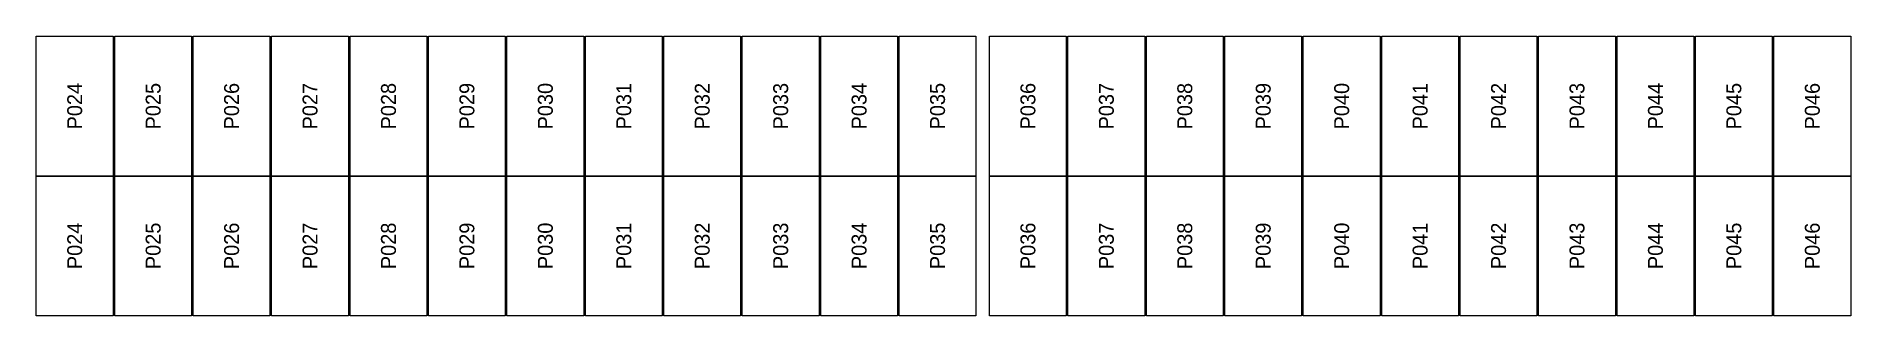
# Model space of a CAD drawing. Extents: x 296295 to 296770, y 651564 to 652121.
# Drawn here: x 296607 to 296633.79, y 651726.64 to 651730.76 of the extents above; entities that cross this region are included whole.
import ezdxf
from ezdxf.enums import TextEntityAlignment as Align

# ---------------------------------------------------------------- set-up
doc = ezdxf.new("R2010")
doc.units = 0

msp = doc.modelspace()

# ---------------------------------------------------------------- texts
at = {"layer": 'PANEL_POSITION'}
for s, p in [('P024', (296607.57, 651729.731)), ('P025', (296608.728, 651729.731)), ('P026', (296609.886, 651729.731)), ('P027', (296611.044, 651729.731)), ('P028', (296612.202, 651729.731)), ('P029', (296613.36, 651729.731)), ('P030', (296614.518, 651729.731)), ('P031', (296615.676, 651729.731)), ('P032', (296616.834, 651729.731)), ('P033', (296617.992, 651729.731)), ('P034', (296619.15, 651729.731)), ('P035', (296620.308, 651729.731)), ('P036', (296621.642, 651729.731)), ('P037', (296622.8, 651729.731)), ('P038', (296623.958, 651729.731)), ('P039', (296625.116, 651729.731)), ('P040', (296626.274, 651729.731)), ('P041', (296627.432, 651729.731)), ('P042', (296628.59, 651729.731)), ('P043', (296629.748, 651729.731)), ('P044', (296630.906, 651729.731)), ('P045', (296632.064, 651729.731)), ('P046', (296633.222, 651729.731)), ('P024', (296607.57, 651727.668)), ('P025', (296608.728, 651727.668)), ('P026', (296609.886, 651727.668)), ('P027', (296611.044, 651727.668)), ('P028', (296612.202, 651727.668)), ('P029', (296613.36, 651727.668)), ('P030', (296614.518, 651727.668)), ('P031', (296615.676, 651727.668)), ('P032', (296616.834, 651727.668)), ('P033', (296617.992, 651727.668)), ('P034', (296619.15, 651727.668)), ('P035', (296620.308, 651727.668)), ('P036', (296621.642, 651727.668)), ('P037', (296622.8, 651727.668)), ('P038', (296623.958, 651727.668)), ('P039', (296625.116, 651727.668)), ('P040', (296626.274, 651727.668)), ('P041', (296627.432, 651727.668)), ('P042', (296628.59, 651727.668)), ('P043', (296629.748, 651727.668)), ('P044', (296630.906, 651727.668)), ('P045', (296632.064, 651727.668)), ('P046', (296633.222, 651727.668))]:
    msp.add_text(s, height=0.22, rotation=90, dxfattribs=at).set_placement(p, align=Align.MIDDLE_CENTER)

# ---------------------------------------------------------------- linework, layer by layer
at = {"layer": 'PANELS_MASTER'}
for points in [[(296607.003, 651730.763), (296608.137, 651730.763), (296608.137, 651728.7), (296607.003, 651728.7)], [(296608.161, 651730.763), (296609.295, 651730.763), (296609.295, 651728.7), (296608.161, 651728.7)], [(296609.319, 651730.763), (296610.453, 651730.763), (296610.453, 651728.7), (296609.319, 651728.7)], [(296610.477, 651730.763), (296611.611, 651730.763), (296611.611, 651728.7), (296610.477, 651728.7)], [(296611.635, 651730.763), (296612.769, 651730.763), (296612.769, 651728.7), (296611.635, 651728.7)], [(296612.793, 651730.763), (296613.927, 651730.763), (296613.927, 651728.7), (296612.793, 651728.7)], [(296613.951, 651730.763), (296615.085, 651730.763), (296615.085, 651728.7), (296613.951, 651728.7)], [(296615.109, 651730.763), (296616.243, 651730.763), (296616.243, 651728.7), (296615.109, 651728.7)], [(296616.267, 651730.763), (296617.401, 651730.763), (296617.401, 651728.7), (296616.267, 651728.7)], [(296617.425, 651730.763), (296618.559, 651730.763), (296618.559, 651728.7), (296617.425, 651728.7)], [(296618.583, 651730.763), (296619.717, 651730.763), (296619.717, 651728.7), (296618.583, 651728.7)], [(296619.741, 651730.763), (296620.875, 651730.763), (296620.875, 651728.7), (296619.741, 651728.7)], [(296621.075, 651730.763), (296622.209, 651730.763), (296622.209, 651728.7), (296621.075, 651728.7)], [(296622.233, 651730.763), (296623.367, 651730.763), (296623.367, 651728.7), (296622.233, 651728.7)], [(296623.391, 651730.763), (296624.525, 651730.763), (296624.525, 651728.7), (296623.391, 651728.7)], [(296624.549, 651730.763), (296625.683, 651730.763), (296625.683, 651728.7), (296624.549, 651728.7)], [(296625.707, 651730.763), (296626.841, 651730.763), (296626.841, 651728.7), (296625.707, 651728.7)], [(296626.865, 651730.763), (296627.999, 651730.763), (296627.999, 651728.7), (296626.865, 651728.7)], [(296628.023, 651730.763), (296629.157, 651730.763), (296629.157, 651728.7), (296628.023, 651728.7)], [(296629.181, 651730.763), (296630.315, 651730.763), (296630.315, 651728.7), (296629.181, 651728.7)], [(296630.339, 651730.763), (296631.473, 651730.763), (296631.473, 651728.7), (296630.339, 651728.7)], [(296631.497, 651730.763), (296632.631, 651730.763), (296632.631, 651728.7), (296631.497, 651728.7)], [(296632.655, 651730.763), (296633.789, 651730.763), (296633.789, 651728.7), (296632.655, 651728.7)], [(296607.003, 651728.7), (296608.137, 651728.7), (296608.137, 651726.637), (296607.003, 651726.637)], [(296608.161, 651728.7), (296609.295, 651728.7), (296609.295, 651726.637), (296608.161, 651726.637)], [(296609.319, 651728.7), (296610.453, 651728.7), (296610.453, 651726.637), (296609.319, 651726.637)], [(296610.477, 651728.7), (296611.611, 651728.7), (296611.611, 651726.637), (296610.477, 651726.637)], [(296611.635, 651728.7), (296612.769, 651728.7), (296612.769, 651726.637), (296611.635, 651726.637)], [(296612.793, 651728.7), (296613.927, 651728.7), (296613.927, 651726.637), (296612.793, 651726.637)], [(296613.951, 651728.7), (296615.085, 651728.7), (296615.085, 651726.637), (296613.951, 651726.637)], [(296615.109, 651728.7), (296616.243, 651728.7), (296616.243, 651726.637), (296615.109, 651726.637)], [(296616.267, 651728.7), (296617.401, 651728.7), (296617.401, 651726.637), (296616.267, 651726.637)], [(296617.425, 651728.7), (296618.559, 651728.7), (296618.559, 651726.637), (296617.425, 651726.637)], [(296618.583, 651728.7), (296619.717, 651728.7), (296619.717, 651726.637), (296618.583, 651726.637)], [(296619.741, 651728.7), (296620.875, 651728.7), (296620.875, 651726.637), (296619.741, 651726.637)], [(296621.075, 651728.7), (296622.209, 651728.7), (296622.209, 651726.637), (296621.075, 651726.637)], [(296622.233, 651728.7), (296623.367, 651728.7), (296623.367, 651726.637), (296622.233, 651726.637)], [(296623.391, 651728.7), (296624.525, 651728.7), (296624.525, 651726.637), (296623.391, 651726.637)], [(296624.549, 651728.7), (296625.683, 651728.7), (296625.683, 651726.637), (296624.549, 651726.637)], [(296625.707, 651728.7), (296626.841, 651728.7), (296626.841, 651726.637), (296625.707, 651726.637)], [(296626.865, 651728.7), (296627.999, 651728.7), (296627.999, 651726.637), (296626.865, 651726.637)], [(296628.023, 651728.7), (296629.157, 651728.7), (296629.157, 651726.637), (296628.023, 651726.637)], [(296629.181, 651728.7), (296630.315, 651728.7), (296630.315, 651726.637), (296629.181, 651726.637)], [(296630.339, 651728.7), (296631.473, 651728.7), (296631.473, 651726.637), (296630.339, 651726.637)], [(296631.497, 651728.7), (296632.631, 651728.7), (296632.631, 651726.637), (296631.497, 651726.637)], [(296632.655, 651728.7), (296633.789, 651728.7), (296633.789, 651726.637), (296632.655, 651726.637)]]:
    msp.add_lwpolyline(points, close=True, dxfattribs=at)

msp.set_redraw_order([(e.dxf.handle, doc.entitydb.next_handle()) for e in msp.query("TEXT MTEXT ATTDEF DIMENSION ARC_DIMENSION")])  # texts and dimensions are drawn at this point

doc.saveas('drawing.dxf')
